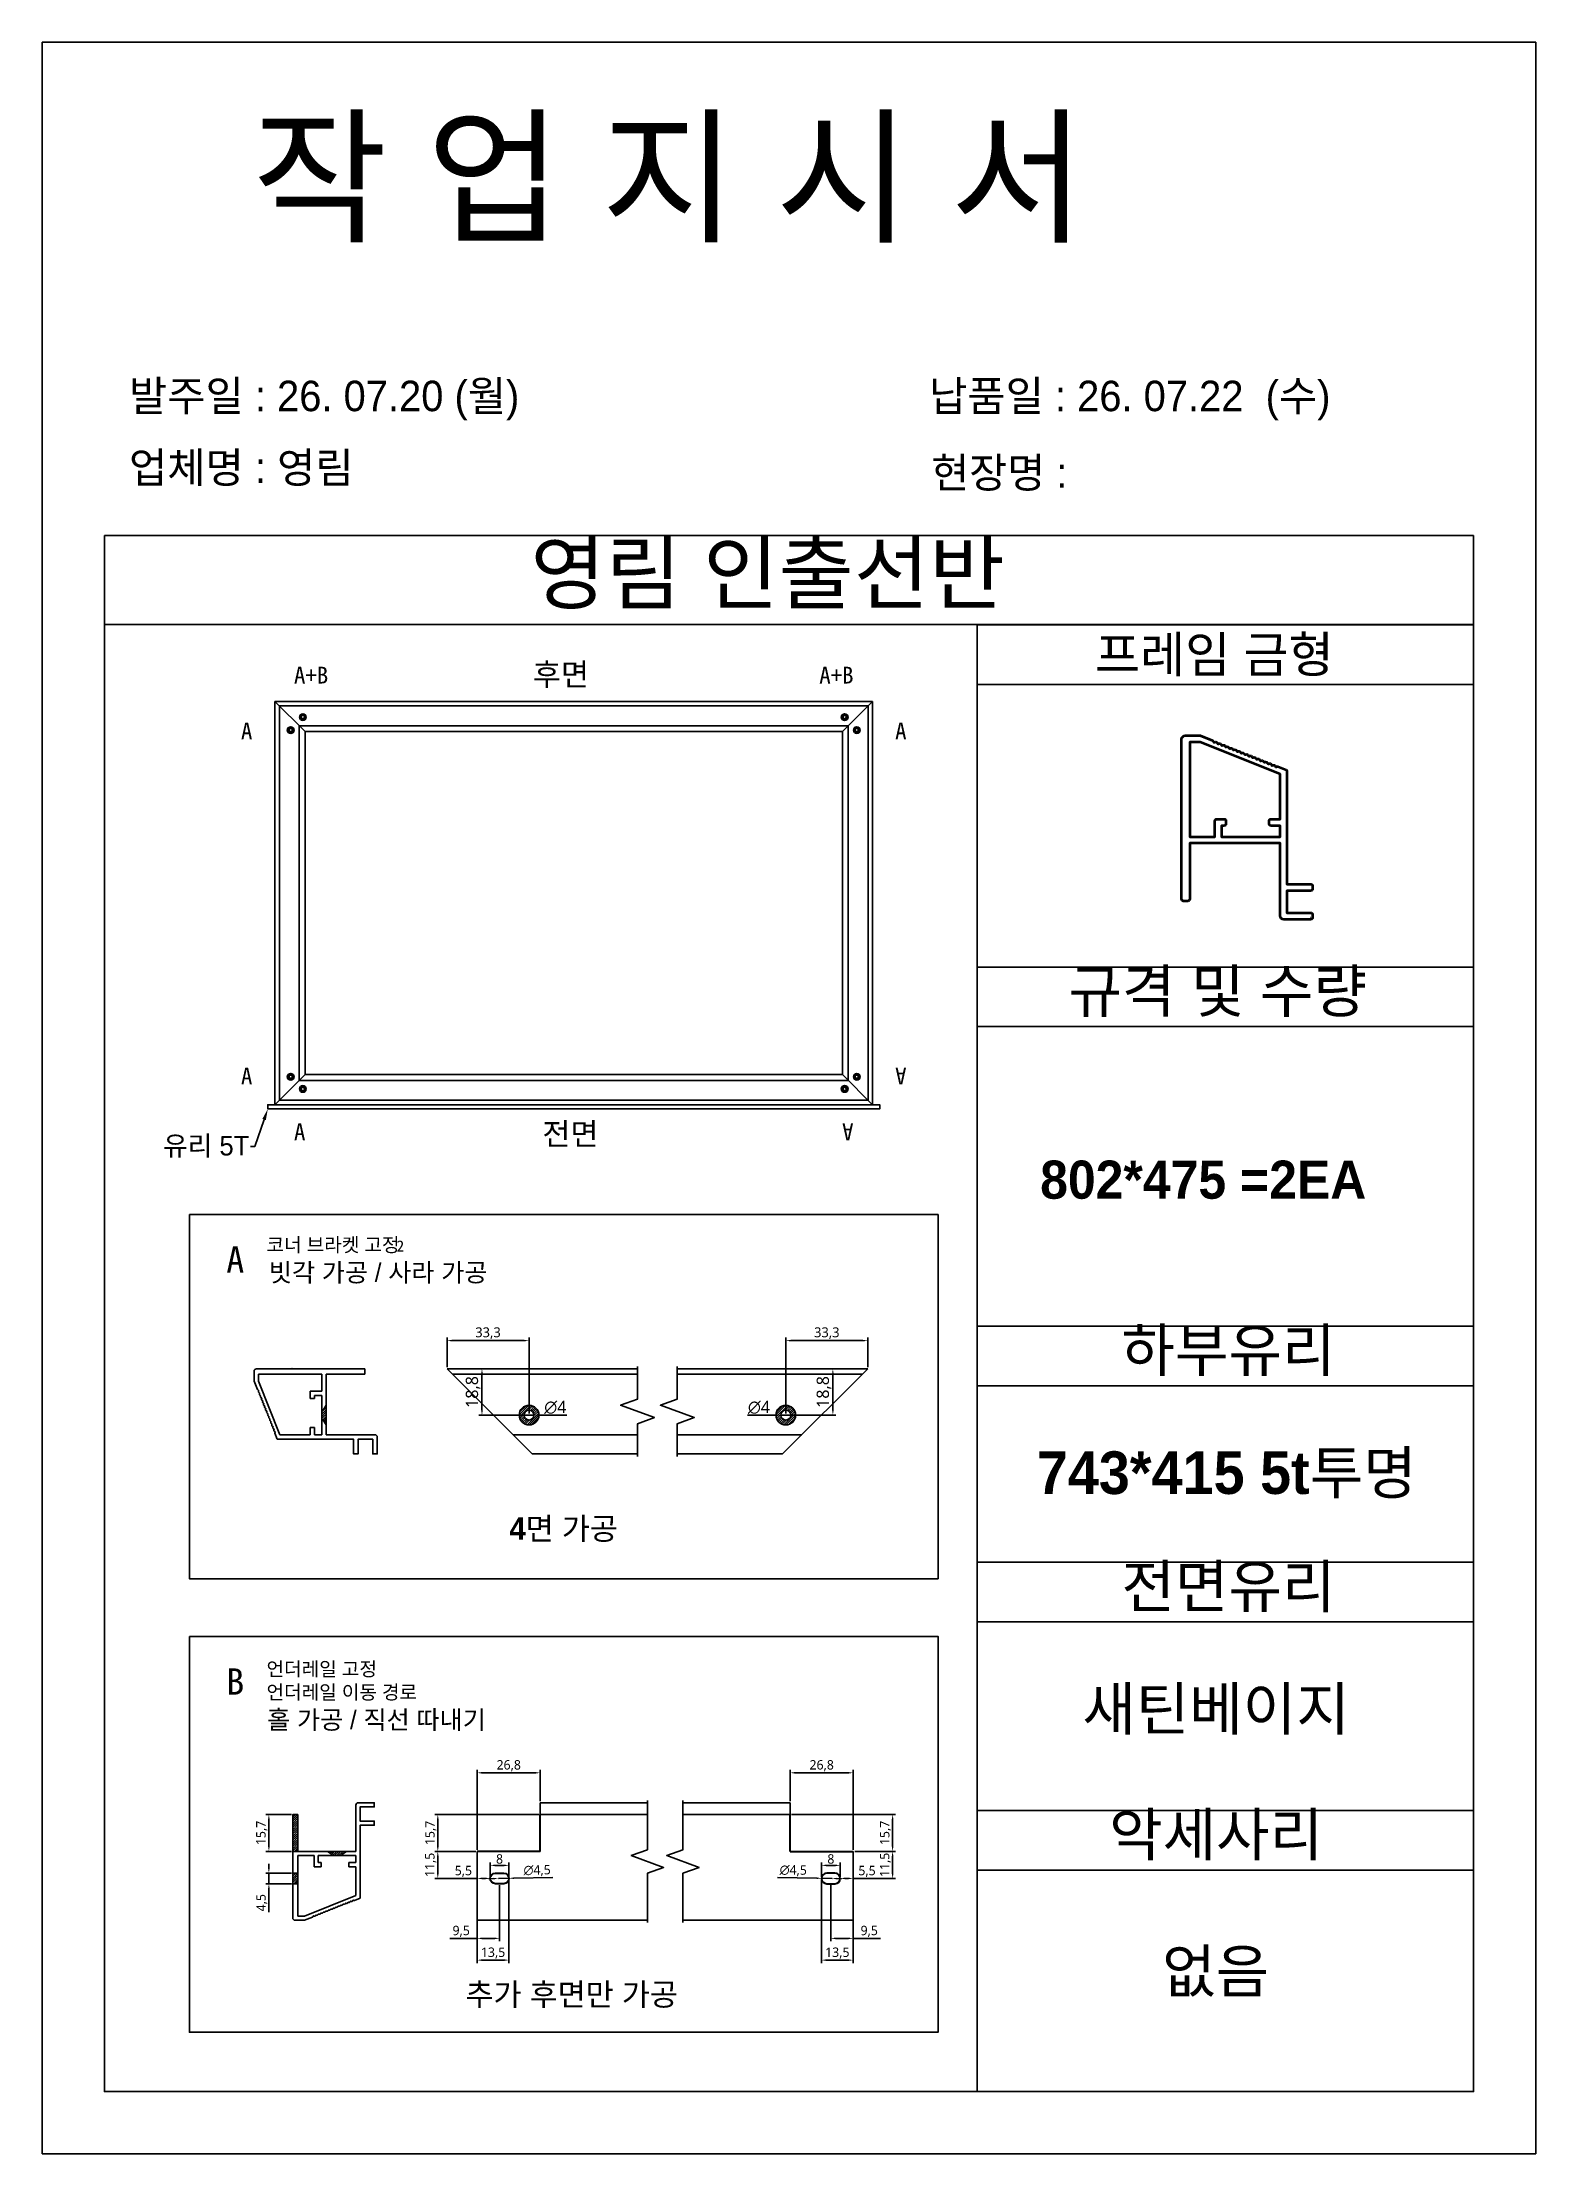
# Model space of a CAD drawing. Header units: millimetres. Extents: x -44117 to 256353, y -2095463 to 65325.
# Drawn here: x 94898 to 97568, y -1037350 to -1033573 of the extents above; entities that cross this region are included whole.
import ezdxf
from ezdxf import colors
from ezdxf.entities.mleader import LeaderData, LeaderLine
from ezdxf.math import Vec2, Vec3

# ---------------------------------------------------------------- set-up
doc = ezdxf.new("R2010")
doc.units = ezdxf.units.MM
doc.header["$LTSCALE"] = 10
for name, color, linetype in [('.', 8, 'Continuous'), ('02 Glass', 4, 'Continuous'), ('02 Profile', 3, 'Continuous'), ('A', 1, 'Continuous'), ('DEFAULT', 7, 'Continuous')]:
    doc.layers.add(name, color=color, linetype=linetype)
doc.layers.add('1', color=2, linetype='Continuous', lineweight=40)
doc.layers.add('D', color=4, linetype='Continuous', lineweight=5)
doc.styles.add('맑은고딕', font='malgun.ttf')
doc.dimstyles.get("Standard").update_dxf_attribs({"dimtxt": 0.18, "dimasz": 0.18, "dimexe": 0.18, "dimexo": 0.0625, "dimgap": 0.09, "dimtad": 0, "dimtih": 1, "dimtoh": 1, "dimdec": 4, "dimzin": 0, "dimdsep": 46, "dimtxsty": 'Standard', "dimcen": 0.09, "dimadec": 0, "dimazin": 0, "dimtfac": 1, "dimtdec": 4, "dimtofl": 0, "dimtmove": 0, "dimatfit": 3, "dimfxl": 0, "dimtolj": 1, "dimtzin": 0, "dimarcsym": 0})
doc.dimstyles.new('장바 dim', dxfattribs={"dimtxt": 4, "dimasz": 2, "dimexe": 1.25, "dimexo": 0.625, "dimtad": 1, "dimtxsty": '맑은고딕', "dimcen": 2.5, "dimclre": 256, "dimadec": 0, "dimazin": 0, "dimtfac": 1, "dimtmove": 0, "dimatfit": 3, "dimldrblk": 'ARCHTICK', "dimfxl": 0, "dimarcsym": 0})
pattern_1 = [(45, (80924.0415, -1032118.45195), (-0.67351921, 0.67351921), [])]
pattern_2 = [(45, (80945.7915, -1032095.20195), (-0.67351921, 0.67351921), [])]
pattern_3 = [(45, (81142.1865, -1031168.1736), (-0.67351921, 0.67351921), [])]
pattern_4 = [(45, (81163.9365, -1031144.9236), (-0.67351921, 0.67351921), [])]
pattern_5 = [(45, (64269.5886, -1037410.7165), (-0.67351921, 0.67351921), [])]
pattern_6 = [(45, (64291.3386, -1037388.9665), (-0.67351921, 0.67351921), [])]
pattern_7 = [(225, (110772.7007, -1038108.2449), (0.67351921, -0.67351921), [])]
pattern_8 = [(225, (110750.9507, -1038129.9949), (0.67351921, -0.67351921), [])]

msp = doc.modelspace()

# ---------------------------------------------------------------- texts
for s, width, gutter_width, heights, insert, char_height, attachment_point in [('{\\fGulim|b0|i0|c129|p50;작 업 지 시 서}', 4553.9528048, 17.21164, [-214.58863], (95273.45603, -1033717.65217), 192.7704086, 1), ('\\pt11;{\\fGulim|b0|i0|c129|p50;발주일 : 26. 07.20 (월)}', 5257.1634623, 19.86943, [54.84616], (95053.15837, -1034178.34183), 54.5217024, 1), ('{\\fGulim|b0|i0|c129|p50;납품일 : 26. 07.22  (수)}', 5257.1634623, 19.86943, [55.77782], (96483.72198, -1034178.34183), 54.5217024, 1), ('{\\fGulim|b0|i0|c129|p50;업체명 : 영림}', 5257.1634623, 19.86943, [57.40323], (95053.15837, -1034306.54918), 54.5217024, 1), ('{\\fGulim|b0|i0|c129|p50;현장명 :  }', 5221.1406308, 19.73328, [60.42093], (96487.52603, -1034315.69271), 54.1481119, 1), ('{\\fGulim|b0|i0|c129|p50;영림 인출선반}', 2538.6306726, 9.59474, [-119.91001], (95770.84086, -1034468.09123), 107.4611207, 1), ('{\\f굴림|b1|i0|c129|p50;프레임 금형}', 19448.9777018, 250.13109, [-71.72126], (96780.26836, -1034635.71209), 64.3194219, 1), ('{\\f굴림|b1|i0|c129|p50;후면}', 12072.7918459, 155.2668, [-44.36194], (95775.32011, -1034683.65249), 39.9257485, 1), ('A+B', 46.0503167, 116.00573, [-30], (95348.14144, -1034689.936, -0.0857), 30, 1), ('A+B', 46.0503167, 116.00573, [-30], (96348.60077, -1034689.936, -0.0857), 30, 3), ('A', 46.0503167, 116.00573, [-30], (95253.33921, -1034789.68159, -0.0857), 30, 1), ('A', 46.0503167, 116.00573, [-30], (96443.40301, -1034789.68159, -0.0857), 30, 3), ('{\\f굴림|b1|i0|c129|p50;규격 및 수량}', 23047.5408631, 296.4118, [-85.19319], (96732.90936, -1035231.92571), 76.220176, 1), ('A', 46.0503167, 116.00573, [-30], (95253.33921, -1035437.01526, -0.0857), 30, 7), ('A', 46.0503167, 116.00573, [-30], (95348.14144, -1035536.76086, -0.0857), 30, 7), ('{\\f굴림|b1|i0|c129|p50;전면}', 12072.7918459, 155.2668, [-43.09446], (95792.25805, -1035505.51093), 39.9257485, 1), ('{\\f굴림|b1|i0|c129|p50;802*475 =2EA}', 20631.3561005, 265.33752, [-70.30542], (96682.31819, -1035573.25171), 68.2296477, 1), ('A', 418.1419429, 235.42037, [-47.08407], (95259.17264, -1035726.70133, -0.05713), 47.08407, 3), ('{\\fGulim|b0|i0|c129|p50;코너 브라켓 고정}', 1099.0259432, 82.47129, [145.17296], (95299.06357, -1035711.45348, 0.07422), 25, 1), ('{\\fGulim|b0|i0|c129|p50;빗각 가공 / 사라 가공}', 1099.0259432, 82.47129, [145.17296], (95303.07203, -1035756.78053, 0.07422), 32.9885174, 1), ('{\\f굴림|b1|i0|c129|p50;하부유리}', 23047.5408631, 296.4118, [-84.68908], (96827.73624, -1035874.16229), 76.220176, 1), ('{\\f굴림|b1|i0|c129|p50;743*415 5t투명}', 23047.5408631, 296.4118, [-84.89073], (96676.3365, -1036093.31512), 76.220176, 1), ('{\\f굴림|b1|i0|c129|p50;4면 가공}', 12072.7918459, 155.2668, [-44.46757], (95733.38651, -1036211.5087), 39.9257485, 1), ('{\\f굴림|b1|i0|c129|p50;전면유리}', 23047.5408631, 296.4118, [-84.68908], (96827.73624, -1036296.57293), 76.220176, 1), ('B', 418.1419429, 235.42037, [-47.08407], (95259.17264, -1036481.38482, -0.05713), 47.08407, 3), ('{\\fGulim|b0|i0|c129|p50;언더레일 고정\\P언더레일 이동 경로}', 1099.0259432, 82.47129, [145.17296], (95299.08998, -1036470.03195, 0.07422), 25, 1), ('{\\f굴림|b1|i0|c129|p50;새틴베이지}', 23047.5408631, 296.4118, [-84.7899], (96757.69366, -1036515.72576), 76.220176, 1), ('{\\fGulim|b0|i0|c129|p50;홀 가공 / 직선 따내기 }', 1099.0259432, 82.47129, [145.17296], (95300.14594, -1036556.89846, 0.07422), 32.9885174, 1), ('{\\f굴림|b1|i0|c129|p50;악세사리}', 23047.5408631, 296.4118, [-84.68908], (96805.64588, -1036740.53513), 76.220176, 1), ('{\\f굴림|b1|i0|c129|p50;없음}', 23047.5408631, 296.4118, [-83.07596], (96900.47276, -1036985.01104), 76.220176, 1), ('{\\f굴림|b1|i0|c129|p50;추가 후면만 가공}', 12072.7918459, 155.2668, [-44.46757], (95654.81362, -1037044.68885), 39.9257485, 1)]:
    msp.add_mtext_dynamic_manual_height_columns(s, width=width, gutter_width=gutter_width, heights=heights, dxfattribs=dict(insert=insert, char_height=char_height, attachment_point=attachment_point))
at = {"char_height": 30, "attachment_point": 1, "rotation": 180}
for insert in [(96443.40301, -1035437.01526, -0.0857), (96348.60077, -1035536.76086, -0.0857)]:
    msp.add_mtext_dynamic_manual_height_columns('A', width=46.0503167, gutter_width=116.00573, heights=[-30], dxfattribs=dict(at, insert=insert))
at = {"layer": 'DEFAULT', "insert": (95538.41207, -1035725.99176), "char_height": 20, "width": 178.7366603, "attachment_point": 5}
msp.add_mtext('2', dxfattribs=at)

# ---------------------------------------------------------------- blocks, each defined once
blk = doc.blocks.new('*D7923')
at = {"layer": 'D', "color": 0, "lineweight": -2}
for p, q in [((97168.4, -1035141.5), (97168.3, -1035141.3)), ((97168.5, -1035141.5), (97168.4, -1035141.5))]:
    blk.add_line(p, q, dxfattribs=at)
at = {"layer": 'D', "color": 0, "insert": (97169.2, -1035141.5), "char_height": 0.18, "attachment_point": 5, "bg_fill": 3, "box_fill_scale": 1.1, "bg_fill_color": 257, "bg_fill_transparency": 0}
blk.add_mtext('\\A1;R3.2877', dxfattribs=at)
at = {"layer": 'D', "color": 0, "lineweight": -2}
for p, q in [((97166, -1035138.6), (97166.2, -1035138.6)), ((97166.1, -1035138.7), (97166.1, -1035138.5))]:
    blk.add_line(p, q, dxfattribs=at)
at = {"layer": 'D', "color": 0}
blk.add_solid([(97168.3, -1035141.3), (97168.2, -1035141.3), (97168.1, -1035141.2)], dxfattribs=at)
at = {"layer": 'Defpoints', "color": 0}
for p in [(97166.1, -1035138.6), (97168.1, -1035141.2)]:
    blk.add_point(p, dxfattribs=at)
blk = doc.blocks.new('*D6876')
at = {"color": 0, "lineweight": -2, "transparency": 16777216}
for p, q in [((6389.14, -1856.27), (6387.14, -1856.27)), ((6391.14, -1856.27), (6395.14, -1856.27)), ((6408.51, -1856.27), (6397.14, -1856.27))]:
    blk.add_line(p, q, dxfattribs=at)
at = {"color": 0, "transparency": 16777216}
for points in [[(6389.14, -1855.93), (6389.14, -1856.6), (6391.14, -1856.27)], [(6397.14, -1855.93), (6397.14, -1856.6), (6395.14, -1856.27)]]:
    blk.add_solid(points, dxfattribs=at)
at = {"layer": 'Defpoints', "color": 0, "transparency": 16777216}
for p in [(6391.14, -1856.27), (6395.14, -1856.27)]:
    blk.add_point(p, dxfattribs=at)
at = {"color": 0, "transparency": 16777216, "insert": (6403.82, -1853.14), "char_height": 5, "attachment_point": 5, "style": '맑은고딕'}
blk.add_mtext('∅4', dxfattribs=at)
blk = doc.blocks.new('_ArchTick')
at = {"color": 0, "linetype": 'ByBlock', "const_width": 0.15}
blk.add_lwpolyline([(-0.5, -0.5), (0.5, 0.5)], dxfattribs=at)
blk = doc.blocks.new('*D6890')
at = {"lineweight": -2, "transparency": 16777216}
for p, q in [((6359.84, -1836.84), (6359.84, -1824.76)), ((6393.14, -1855.64), (6393.14, -1824.76))]:
    blk.add_line(p, q, dxfattribs=at)
at = {"color": 0, "lineweight": -2, "transparency": 16777216}
blk.add_line((6361.84, -1826.01), (6391.14, -1826.01), dxfattribs=at)
at = {"color": 0, "transparency": 16777216}
for points in [[(6361.84, -1825.68), (6361.84, -1826.35), (6359.84, -1826.01)], [(6391.14, -1825.68), (6391.14, -1826.35), (6393.14, -1826.01)]]:
    blk.add_solid(points, dxfattribs=at)
at = {"layer": 'Defpoints', "color": 0, "transparency": 16777216}
for p in [(6393.14, -1826.01), (6359.84, -1837.47), (6393.14, -1856.27)]:
    blk.add_point(p, dxfattribs=at)
at = {"color": 0, "transparency": 16777216, "insert": (6376.49, -1822.99), "char_height": 4, "attachment_point": 5, "style": '맑은고딕'}
blk.add_mtext('33,3', dxfattribs=at)
blk = doc.blocks.new('*D6875')
at = {"lineweight": -2, "transparency": 16777216}
for p, q in [((6380.09, -1837.47), (6372.78, -1837.47)), ((6392.51, -1856.27), (6372.78, -1856.27))]:
    blk.add_line(p, q, dxfattribs=at)
at = {"color": 0, "lineweight": -2, "transparency": 16777216}
blk.add_line((6374.03, -1854.27), (6374.03, -1839.47), dxfattribs=at)
at = {"color": 0, "transparency": 16777216}
for points in [[(6373.69, -1839.47), (6374.36, -1839.47), (6374.03, -1837.47)], [(6373.69, -1854.27), (6374.36, -1854.27), (6374.03, -1856.27)]]:
    blk.add_solid(points, dxfattribs=at)
at = {"layer": 'Defpoints', "color": 0, "transparency": 16777216}
for p in [(6374.03, -1837.47), (6380.72, -1837.47), (6393.14, -1856.27)]:
    blk.add_point(p, dxfattribs=at)
at = {"color": 0, "transparency": 16777216, "insert": (6370.39, -1846.87), "char_height": 5, "attachment_point": 5, "rotation": 90, "style": '맑은고딕'}
blk.add_mtext('18,8', dxfattribs=at)
blk = doc.blocks.new('*D6877')
at = {"color": 0, "lineweight": -2, "transparency": 16777216}
for p, q in [((6481.82, -1856.27), (6493.42, -1856.27)), ((6499.42, -1856.27), (6495.42, -1856.27)), ((6501.42, -1856.27), (6503.42, -1856.27))]:
    blk.add_line(p, q, dxfattribs=at)
at = {"color": 0, "transparency": 16777216}
for points in [[(6493.42, -1855.93), (6493.42, -1856.6), (6495.42, -1856.27)], [(6501.42, -1855.93), (6501.42, -1856.6), (6499.42, -1856.27)]]:
    blk.add_solid(points, dxfattribs=at)
at = {"layer": 'Defpoints', "color": 0, "transparency": 16777216}
for p in [(6495.42, -1856.27), (6499.42, -1856.27)]:
    blk.add_point(p, dxfattribs=at)
at = {"color": 0, "transparency": 16777216, "insert": (6486.51, -1853.14), "char_height": 5, "attachment_point": 5, "style": '맑은고딕'}
blk.add_mtext('∅4', dxfattribs=at)
blk = doc.blocks.new('*D6889')
at = {"lineweight": -2, "transparency": 16777216}
for p, q in [((6497.42, -1855.64), (6497.42, -1824.76)), ((6530.72, -1836.84), (6530.72, -1824.76))]:
    blk.add_line(p, q, dxfattribs=at)
at = {"color": 0, "lineweight": -2, "transparency": 16777216}
blk.add_line((6528.72, -1826.01), (6499.42, -1826.01), dxfattribs=at)
at = {"color": 0, "transparency": 16777216}
for points in [[(6499.42, -1825.68), (6499.42, -1826.35), (6497.42, -1826.01)], [(6528.72, -1825.68), (6528.72, -1826.35), (6530.72, -1826.01)]]:
    blk.add_solid(points, dxfattribs=at)
at = {"layer": 'Defpoints', "color": 0, "transparency": 16777216}
for p in [(6497.42, -1826.01), (6530.72, -1837.47), (6497.42, -1856.27)]:
    blk.add_point(p, dxfattribs=at)
at = {"color": 0, "transparency": 16777216, "insert": (6514.07, -1822.99), "char_height": 4, "attachment_point": 5, "style": '맑은고딕'}
blk.add_mtext('33,3', dxfattribs=at)
blk = doc.blocks.new('*D6878')
at = {"lineweight": -2, "transparency": 16777216}
for p, q in [((6510.46, -1837.47), (6517.78, -1837.47)), ((6498.04, -1856.27), (6517.78, -1856.27))]:
    blk.add_line(p, q, dxfattribs=at)
at = {"color": 0, "lineweight": -2, "transparency": 16777216}
blk.add_line((6516.53, -1854.27), (6516.53, -1839.47), dxfattribs=at)
at = {"color": 0, "transparency": 16777216}
for points in [[(6516.2, -1839.47), (6516.86, -1839.47), (6516.53, -1837.47)], [(6516.2, -1854.27), (6516.86, -1854.27), (6516.53, -1856.27)]]:
    blk.add_solid(points, dxfattribs=at)
at = {"layer": 'Defpoints', "color": 0, "transparency": 16777216}
for p in [(6509.84, -1837.47), (6516.53, -1837.47), (6497.42, -1856.27)]:
    blk.add_point(p, dxfattribs=at)
at = {"color": 0, "transparency": 16777216, "insert": (6512.89, -1846.87), "char_height": 5, "attachment_point": 5, "rotation": 90, "style": '맑은고딕'}
blk.add_mtext('18,8', dxfattribs=at)
blk = doc.blocks.new('*D6881')
at = {"color": 0, "lineweight": -2, "transparency": 16777216}
for p, q in [((6358.17, -2220.86), (6348.42, -2220.86)), ((6361.67, -2220.86), (6360.17, -2220.86))]:
    blk.add_line(p, q, dxfattribs=at)
at = {"lineweight": -2, "transparency": 16777216}
for p, q in [((6358.17, -2220.23), (6358.17, -2219.61)), ((6363.67, -2220.23), (6363.67, -2219.61))]:
    blk.add_line(p, q, dxfattribs=at)
at = {"color": 0, "transparency": 16777216}
for points in [[(6360.17, -2220.53), (6360.17, -2221.19), (6358.17, -2220.86)], [(6361.67, -2220.53), (6361.67, -2221.19), (6363.67, -2220.86)]]:
    blk.add_solid(points, dxfattribs=at)
at = {"layer": 'Defpoints', "color": 0, "transparency": 16777216}
for p in [(6358.17, -2220.86), (6358.17, -2220.86), (6363.67, -2220.86)]:
    blk.add_point(p, dxfattribs=at)
at = {"color": 0, "transparency": 16777216, "insert": (6352.29, -2217.87), "char_height": 4, "attachment_point": 5, "style": '맑은고딕'}
blk.add_mtext('5,5', dxfattribs=at)
blk = doc.blocks.new('*D6880')
at = {"lineweight": -2, "transparency": 16777216}
for p, q in [((6357.55, -2209.36), (6340.16, -2209.36)), ((6357.55, -2220.86), (6340.16, -2220.86))]:
    blk.add_line(p, q, dxfattribs=at)
at = {"color": 0, "lineweight": -2, "transparency": 16777216}
blk.add_line((6341.41, -2211.36), (6341.41, -2218.86), dxfattribs=at)
at = {"color": 0, "transparency": 16777216}
for points in [[(6341.08, -2211.36), (6341.75, -2211.36), (6341.41, -2209.36)], [(6341.08, -2218.86), (6341.75, -2218.86), (6341.41, -2220.86)]]:
    blk.add_solid(points, dxfattribs=at)
at = {"layer": 'Defpoints', "color": 0, "transparency": 16777216}
for p in [(6358.17, -2209.36), (6341.41, -2220.86), (6358.17, -2220.86)]:
    blk.add_point(p, dxfattribs=at)
at = {"color": 0, "transparency": 16777216, "insert": (6338.37, -2215.11), "char_height": 4, "attachment_point": 5, "rotation": 90, "style": '맑은고딕'}
blk.add_mtext('11,5', dxfattribs=at)
blk = doc.blocks.new('*D6891')
at = {"lineweight": -2, "transparency": 16777216}
for p, q in [((6358.17, -2221.48), (6358.17, -2256.86)), ((6371.67, -2221.48), (6371.67, -2256.86))]:
    blk.add_line(p, q, dxfattribs=at)
at = {"color": 0, "lineweight": -2, "transparency": 16777216}
blk.add_line((6369.67, -2255.61), (6360.17, -2255.61), dxfattribs=at)
at = {"color": 0, "transparency": 16777216}
for points in [[(6360.17, -2255.28), (6360.17, -2255.95), (6358.17, -2255.61)], [(6369.67, -2255.28), (6369.67, -2255.95), (6371.67, -2255.61)]]:
    blk.add_solid(points, dxfattribs=at)
at = {"layer": 'Defpoints', "color": 0, "transparency": 16777216}
for p in [(6358.17, -2220.86), (6371.67, -2220.86), (6358.17, -2255.61)]:
    blk.add_point(p, dxfattribs=at)
at = {"color": 0, "transparency": 16777216, "insert": (6364.92, -2252.61), "char_height": 4, "attachment_point": 5, "style": '맑은고딕'}
blk.add_mtext('13,5', dxfattribs=at)
blk = doc.blocks.new('*D6892')
at = {"lineweight": -2, "transparency": 16777216}
for p, q in [((6358.17, -2223.79), (6358.17, -2247.6)), ((6367.67, -2223.73), (6367.67, -2247.6))]:
    blk.add_line(p, q, dxfattribs=at)
at = {"color": 0, "lineweight": -2, "transparency": 16777216}
for p, q in [((6358.17, -2246.35), (6346.54, -2246.35)), ((6365.67, -2246.35), (6360.17, -2246.35))]:
    blk.add_line(p, q, dxfattribs=at)
at = {"color": 0, "transparency": 16777216}
for points in [[(6360.17, -2246.02), (6360.17, -2246.69), (6358.17, -2246.35)], [(6365.67, -2246.02), (6365.67, -2246.69), (6367.67, -2246.35)]]:
    blk.add_solid(points, dxfattribs=at)
at = {"layer": 'Defpoints', "color": 0, "transparency": 16777216}
for p in [(6358.17, -2223.17), (6367.67, -2223.11), (6358.17, -2246.35)]:
    blk.add_point(p, dxfattribs=at)
at = {"color": 0, "transparency": 16777216, "insert": (6351.36, -2243.35), "char_height": 4, "attachment_point": 5, "style": '맑은고딕'}
blk.add_mtext('9,5', dxfattribs=at)
blk = doc.blocks.new('*D6897')
at = {"color": 0, "lineweight": -2, "transparency": 16777216}
for p, q in [((6365.17, -2220.94), (6363.17, -2220.98)), ((6367.17, -2220.9), (6371.67, -2220.82)), ((6390.33, -2220.45), (6373.67, -2220.78))]:
    blk.add_line(p, q, dxfattribs=at)
at = {"color": 0, "transparency": 16777216}
for points in [[(6365.17, -2220.61), (6365.18, -2221.28), (6367.17, -2220.9)], [(6373.66, -2220.44), (6373.68, -2221.11), (6371.67, -2220.82)]]:
    blk.add_solid(points, dxfattribs=at)
at = {"layer": 'Defpoints', "color": 0, "transparency": 16777216}
for p in [(6367.17, -2220.9), (6371.67, -2220.82)]:
    blk.add_point(p, dxfattribs=at)
at = {"color": 0, "transparency": 16777216, "insert": (6383.65, -2217.58), "char_height": 4, "attachment_point": 5, "rotation": 1.11358, "style": '맑은고딕'}
blk.add_mtext('∅4,5', dxfattribs=at)
blk = doc.blocks.new('*D6882')
at = {"lineweight": -2, "transparency": 16777216}
for p, q in [((6358.17, -2208.73), (6358.17, -2174.7)), ((6384.97, -2188.03), (6384.97, -2174.7))]:
    blk.add_line(p, q, dxfattribs=at)
at = {"color": 0, "lineweight": -2, "transparency": 16777216}
blk.add_line((6360.17, -2175.95), (6382.97, -2175.95), dxfattribs=at)
at = {"color": 0, "transparency": 16777216}
for points in [[(6360.17, -2175.61), (6360.17, -2176.28), (6358.17, -2175.95)], [(6382.97, -2175.61), (6382.97, -2176.28), (6384.97, -2175.95)]]:
    blk.add_solid(points, dxfattribs=at)
at = {"layer": 'Defpoints', "color": 0, "transparency": 16777216}
for p in [(6384.97, -2175.95), (6384.97, -2188.66), (6358.17, -2209.36)]:
    blk.add_point(p, dxfattribs=at)
at = {"color": 0, "transparency": 16777216, "insert": (6371.57, -2172.92), "char_height": 4, "attachment_point": 5, "style": '맑은고딕'}
blk.add_mtext('26,8', dxfattribs=at)
blk = doc.blocks.new('*D6879')
at = {"lineweight": -2, "transparency": 16777216}
for p, q in [((6363.67, -2220.23), (6363.67, -2214.06)), ((6371.67, -2220.23), (6371.67, -2214.06))]:
    blk.add_line(p, q, dxfattribs=at)
at = {"color": 0, "lineweight": -2, "transparency": 16777216}
blk.add_line((6365.67, -2215.31), (6369.67, -2215.31), dxfattribs=at)
at = {"color": 0, "transparency": 16777216}
for points in [[(6365.67, -2214.98), (6365.67, -2215.65), (6363.67, -2215.31)], [(6369.67, -2214.98), (6369.67, -2215.65), (6371.67, -2215.31)]]:
    blk.add_solid(points, dxfattribs=at)
at = {"layer": 'Defpoints', "color": 0, "transparency": 16777216}
for p in [(6371.67, -2215.31), (6363.67, -2220.86), (6371.67, -2220.86)]:
    blk.add_point(p, dxfattribs=at)
at = {"color": 0, "transparency": 16777216, "insert": (6367.67, -2212.62), "char_height": 4, "attachment_point": 5, "style": '맑은고딕'}
blk.add_mtext('8', dxfattribs=at)
blk = doc.blocks.new('*D6893')
at = {"lineweight": -2, "transparency": 16777216}
for p, q in [((6384.35, -2193.66), (6340.16, -2193.66)), ((6357.55, -2209.36), (6340.16, -2209.36))]:
    blk.add_line(p, q, dxfattribs=at)
at = {"color": 0, "lineweight": -2, "transparency": 16777216}
blk.add_line((6341.41, -2195.66), (6341.41, -2207.36), dxfattribs=at)
at = {"color": 0, "transparency": 16777216}
for points in [[(6341.08, -2195.66), (6341.75, -2195.66), (6341.41, -2193.66)], [(6341.08, -2207.36), (6341.75, -2207.36), (6341.41, -2209.36)]]:
    blk.add_solid(points, dxfattribs=at)
at = {"layer": 'Defpoints', "color": 0, "transparency": 16777216}
for p in [(6384.97, -2193.66), (6341.41, -2209.36), (6358.17, -2209.36)]:
    blk.add_point(p, dxfattribs=at)
at = {"color": 0, "transparency": 16777216, "insert": (6338.41, -2201.51), "char_height": 4, "attachment_point": 5, "rotation": 90, "style": '맑은고딕'}
blk.add_mtext('15,7', dxfattribs=at)
blk = doc.blocks.new('*D6888')
at = {"color": 0, "lineweight": -2, "transparency": 16777216}
for p, q in [((6269.59, -2216.61), (6269.59, -2214.61)), ((6269.59, -2218.61), (6269.59, -2223.11)), ((6269.59, -2225.11), (6269.59, -2235.27))]:
    blk.add_line(p, q, dxfattribs=at)
at = {"lineweight": -2, "transparency": 16777216}
for p, q in [((6279.15, -2218.61), (6268.34, -2218.61)), ((6279.15, -2223.11), (6268.34, -2223.11))]:
    blk.add_line(p, q, dxfattribs=at)
at = {"color": 0, "transparency": 16777216}
for points in [[(6269.26, -2216.61), (6269.93, -2216.61), (6269.59, -2218.61)], [(6269.26, -2225.11), (6269.93, -2225.11), (6269.59, -2223.11)]]:
    blk.add_solid(points, dxfattribs=at)
at = {"layer": 'Defpoints', "color": 0, "transparency": 16777216}
for p in [(6269.59, -2223.11), (6279.77, -2218.61), (6279.77, -2223.11)]:
    blk.add_point(p, dxfattribs=at)
at = {"color": 0, "transparency": 16777216, "insert": (6266.6, -2231.19), "char_height": 4, "attachment_point": 5, "rotation": 90, "style": '맑은고딕'}
blk.add_mtext('4,5', dxfattribs=at)
blk = doc.blocks.new('*D6887')
at = {"lineweight": -2, "transparency": 16777216}
for p, q in [((6279.15, -2193.66), (6268.34, -2193.66)), ((6279.15, -2209.36), (6268.34, -2209.36))]:
    blk.add_line(p, q, dxfattribs=at)
at = {"color": 0, "lineweight": -2, "transparency": 16777216}
blk.add_line((6269.59, -2195.66), (6269.59, -2207.36), dxfattribs=at)
at = {"color": 0, "transparency": 16777216}
for points in [[(6269.26, -2195.66), (6269.93, -2195.66), (6269.59, -2193.66)], [(6269.26, -2207.36), (6269.93, -2207.36), (6269.59, -2209.36)]]:
    blk.add_solid(points, dxfattribs=at)
at = {"layer": 'Defpoints', "color": 0, "transparency": 16777216}
for p in [(6279.77, -2193.66), (6269.59, -2209.36), (6279.77, -2209.36)]:
    blk.add_point(p, dxfattribs=at)
at = {"color": 0, "transparency": 16777216, "insert": (6266.55, -2201.51), "char_height": 4, "attachment_point": 5, "rotation": 90, "style": '맑은고딕'}
blk.add_mtext('15,7', dxfattribs=at)
blk = doc.blocks.new('*D6884')
at = {"lineweight": -2, "transparency": 16777216}
for p, q in [((6512.52, -2220.23), (6512.52, -2219.61)), ((6518.02, -2220.23), (6518.02, -2219.61))]:
    blk.add_line(p, q, dxfattribs=at)
at = {"color": 0, "lineweight": -2, "transparency": 16777216}
for p, q in [((6514.52, -2220.86), (6516.02, -2220.86)), ((6518.02, -2220.86), (6527.77, -2220.86))]:
    blk.add_line(p, q, dxfattribs=at)
at = {"color": 0, "transparency": 16777216}
for points in [[(6514.52, -2220.53), (6514.52, -2221.19), (6512.52, -2220.86)], [(6516.02, -2220.53), (6516.02, -2221.19), (6518.02, -2220.86)]]:
    blk.add_solid(points, dxfattribs=at)
at = {"layer": 'Defpoints', "color": 0, "transparency": 16777216}
for p in [(6512.52, -2220.86), (6518.02, -2220.86), (6518.02, -2220.86)]:
    blk.add_point(p, dxfattribs=at)
at = {"color": 0, "transparency": 16777216, "insert": (6523.9, -2217.87), "char_height": 4, "attachment_point": 5, "style": '맑은고딕'}
blk.add_mtext('5,5', dxfattribs=at)
blk = doc.blocks.new('*D6883')
at = {"lineweight": -2, "transparency": 16777216}
for p, q in [((6518.64, -2209.36), (6536.03, -2209.36)), ((6518.64, -2220.86), (6536.03, -2220.86))]:
    blk.add_line(p, q, dxfattribs=at)
at = {"color": 0, "lineweight": -2, "transparency": 16777216}
blk.add_line((6534.78, -2211.36), (6534.78, -2218.86), dxfattribs=at)
at = {"color": 0, "transparency": 16777216}
for points in [[(6534.44, -2211.36), (6535.11, -2211.36), (6534.78, -2209.36)], [(6534.44, -2218.86), (6535.11, -2218.86), (6534.78, -2220.86)]]:
    blk.add_solid(points, dxfattribs=at)
at = {"layer": 'Defpoints', "color": 0, "transparency": 16777216}
for p in [(6518.02, -2209.36), (6518.02, -2220.86), (6534.78, -2220.86)]:
    blk.add_point(p, dxfattribs=at)
at = {"color": 0, "transparency": 16777216, "insert": (6531.74, -2215.11), "char_height": 4, "attachment_point": 5, "rotation": 90, "style": '맑은고딕'}
blk.add_mtext('11,5', dxfattribs=at)
blk = doc.blocks.new('*D6894')
at = {"lineweight": -2, "transparency": 16777216}
for p, q in [((6504.52, -2221.48), (6504.52, -2256.86)), ((6518.02, -2221.48), (6518.02, -2256.86))]:
    blk.add_line(p, q, dxfattribs=at)
at = {"color": 0, "lineweight": -2, "transparency": 16777216}
blk.add_line((6506.52, -2255.61), (6516.02, -2255.61), dxfattribs=at)
at = {"color": 0, "transparency": 16777216}
for points in [[(6506.52, -2255.28), (6506.52, -2255.95), (6504.52, -2255.61)], [(6516.02, -2255.28), (6516.02, -2255.95), (6518.02, -2255.61)]]:
    blk.add_solid(points, dxfattribs=at)
at = {"layer": 'Defpoints', "color": 0, "transparency": 16777216}
for p in [(6504.52, -2220.86), (6518.02, -2220.86), (6518.02, -2255.61)]:
    blk.add_point(p, dxfattribs=at)
at = {"color": 0, "transparency": 16777216, "insert": (6511.27, -2252.61), "char_height": 4, "attachment_point": 5, "style": '맑은고딕'}
blk.add_mtext('13,5', dxfattribs=at)
blk = doc.blocks.new('*D6895')
at = {"lineweight": -2, "transparency": 16777216}
for p, q in [((6508.52, -2223.73), (6508.52, -2247.6)), ((6518.02, -2223.79), (6518.02, -2247.6))]:
    blk.add_line(p, q, dxfattribs=at)
at = {"color": 0, "lineweight": -2, "transparency": 16777216}
for p, q in [((6510.52, -2246.35), (6516.02, -2246.35)), ((6518.02, -2246.35), (6529.65, -2246.35))]:
    blk.add_line(p, q, dxfattribs=at)
at = {"color": 0, "transparency": 16777216}
for points in [[(6510.52, -2246.02), (6510.52, -2246.69), (6508.52, -2246.35)], [(6516.02, -2246.02), (6516.02, -2246.69), (6518.02, -2246.35)]]:
    blk.add_solid(points, dxfattribs=at)
at = {"layer": 'Defpoints', "color": 0, "transparency": 16777216}
for p in [(6508.52, -2223.11), (6518.02, -2223.17), (6518.02, -2246.35)]:
    blk.add_point(p, dxfattribs=at)
at = {"color": 0, "transparency": 16777216, "insert": (6524.83, -2243.35), "char_height": 4, "attachment_point": 5, "style": '맑은고딕'}
blk.add_mtext('9,5', dxfattribs=at)
blk = doc.blocks.new('*D6898')
at = {"color": 0, "lineweight": -2, "transparency": 16777216}
for p, q in [((6485.86, -2220.45), (6502.52, -2220.78)), ((6509.02, -2220.9), (6504.52, -2220.82)), ((6511.02, -2220.94), (6513.02, -2220.98))]:
    blk.add_line(p, q, dxfattribs=at)
at = {"color": 0, "transparency": 16777216}
for points in [[(6502.53, -2220.44), (6502.51, -2221.11), (6504.52, -2220.82)], [(6511.02, -2220.61), (6511.01, -2221.28), (6509.02, -2220.9)]]:
    blk.add_solid(points, dxfattribs=at)
at = {"layer": 'Defpoints', "color": 0, "transparency": 16777216}
for p in [(6504.52, -2220.82), (6509.02, -2220.9)]:
    blk.add_point(p, dxfattribs=at)
at = {"color": 0, "transparency": 16777216, "insert": (6492.54, -2217.58), "char_height": 4, "attachment_point": 5, "rotation": 358.88642, "style": '맑은고딕'}
blk.add_mtext('∅4,5', dxfattribs=at)
blk = doc.blocks.new('*D6886')
at = {"lineweight": -2, "transparency": 16777216}
for p, q in [((6491.22, -2188.03), (6491.22, -2174.7)), ((6518.02, -2208.73), (6518.02, -2174.7))]:
    blk.add_line(p, q, dxfattribs=at)
at = {"color": 0, "lineweight": -2, "transparency": 16777216}
blk.add_line((6516.02, -2175.95), (6493.22, -2175.95), dxfattribs=at)
at = {"color": 0, "transparency": 16777216}
for points in [[(6493.22, -2175.61), (6493.22, -2176.28), (6491.22, -2175.95)], [(6516.02, -2175.61), (6516.02, -2176.28), (6518.02, -2175.95)]]:
    blk.add_solid(points, dxfattribs=at)
at = {"layer": 'Defpoints', "color": 0, "transparency": 16777216}
for p in [(6491.22, -2175.95), (6491.22, -2188.66), (6518.02, -2209.36)]:
    blk.add_point(p, dxfattribs=at)
at = {"color": 0, "transparency": 16777216, "insert": (6504.62, -2172.92), "char_height": 4, "attachment_point": 5, "style": '맑은고딕'}
blk.add_mtext('26,8', dxfattribs=at)
blk = doc.blocks.new('*D6885')
at = {"lineweight": -2, "transparency": 16777216}
for p, q in [((6504.52, -2220.23), (6504.52, -2214.06)), ((6512.52, -2220.23), (6512.52, -2214.06))]:
    blk.add_line(p, q, dxfattribs=at)
at = {"color": 0, "lineweight": -2, "transparency": 16777216}
blk.add_line((6510.52, -2215.31), (6506.52, -2215.31), dxfattribs=at)
at = {"color": 0, "transparency": 16777216}
for points in [[(6506.52, -2214.98), (6506.52, -2215.65), (6504.52, -2215.31)], [(6510.52, -2214.98), (6510.52, -2215.65), (6512.52, -2215.31)]]:
    blk.add_solid(points, dxfattribs=at)
at = {"layer": 'Defpoints', "color": 0, "transparency": 16777216}
for p in [(6504.52, -2215.31), (6504.52, -2220.86), (6512.52, -2220.86)]:
    blk.add_point(p, dxfattribs=at)
at = {"color": 0, "transparency": 16777216, "insert": (6508.52, -2212.62), "char_height": 4, "attachment_point": 5, "style": '맑은고딕'}
blk.add_mtext('8', dxfattribs=at)
blk = doc.blocks.new('*D6896')
at = {"lineweight": -2, "transparency": 16777216}
for p, q in [((6491.84, -2193.66), (6536.03, -2193.66)), ((6518.64, -2209.36), (6536.03, -2209.36))]:
    blk.add_line(p, q, dxfattribs=at)
at = {"color": 0, "lineweight": -2, "transparency": 16777216}
blk.add_line((6534.78, -2195.66), (6534.78, -2207.36), dxfattribs=at)
at = {"color": 0, "transparency": 16777216}
for points in [[(6534.44, -2195.66), (6535.11, -2195.66), (6534.78, -2193.66)], [(6534.44, -2207.36), (6535.11, -2207.36), (6534.78, -2209.36)]]:
    blk.add_solid(points, dxfattribs=at)
at = {"layer": 'Defpoints', "color": 0, "transparency": 16777216}
for p in [(6491.22, -2193.66), (6518.02, -2209.36), (6534.78, -2209.36)]:
    blk.add_point(p, dxfattribs=at)
at = {"color": 0, "transparency": 16777216, "insert": (6531.77, -2201.51), "char_height": 4, "attachment_point": 5, "rotation": 90, "style": '맑은고딕'}
blk.add_mtext('15,7', dxfattribs=at)
blk = doc.blocks.new('가공1')
at = {"layer": '.'}
h = blk.add_hatch(dxfattribs=at)
h.set_pattern_fill('ANSI31', color=1, scale=0.2)
h.paths.add_polyline_path([(6310.799, -1852.267), (6309.499, -1854.267), (6308.999, -1854.267), (6308.999, -1858.267), (6309.499, -1858.267), (6310.799, -1860.267)])
h = blk.add_hatch()
h.set_pattern_fill('ANSI31', color=1, scale=0.2)
h.set_pattern_definition([(45, (-808.2057, -2031.82455), (-0.449012806, 0.449012806), [])])
h.paths.add_polyline_path([(6389.137, -1856.267, 1), (6397.137, -1856.267, 1)])
h.paths.add_polyline_path([(6395.137, -1856.267, -1), (6391.137, -1856.267, -1)], flags=16)
h = blk.add_hatch()
h.set_pattern_fill('ANSI31', color=1, scale=0.2)
h.set_pattern_definition([(45, (-714.6824, -2031.82455), (-0.449012806, 0.449012806), [])])
h.paths.add_polyline_path([(6501.42, -1856.267, -1), (6493.42, -1856.267, -1)])
h.paths.add_polyline_path([(6495.42, -1856.267, 1), (6499.42, -1856.267, 1)], flags=16)
for p, q in [((6281.499, -1842.467), (6282.843, -1845.841)), ((6308.999, -1839.667), (6283.299, -1839.667)), ((6283.299, -1839.667), (6283.299, -1842.467)), ((6283.299, -1842.467), (6291.982, -1864.267)), ((6308.999, -1846.517), (6308.999, -1839.667)), ((6359.837, -1837.467), (6437.197, -1837.467)), ((6362.037, -1839.667), (6437.197, -1839.667)), ((6530.72, -1837.467), (6453.361, -1837.467)), ((6528.52, -1839.667), (6453.361, -1839.667)), ((6304.199, -1846.517), (6308.999, -1846.517)), ((6304.199, -1849.517), (6304.199, -1846.517)), ((6305.999, -1849.517), (6304.199, -1849.517)), ((6304.249, -1846.517), (6304.249, -1846.517)), ((6308.999, -1848.267), (6305.999, -1848.267)), ((6305.999, -1848.267), (6305.999, -1849.517)), ((6308.999, -1864.267), (6308.999, -1848.267)), ((6308.999, -1848.267), (6308.999, -1848.267)), ((6304.199, -1864.267), (6304.199, -1861.267)), ((6304.199, -1861.267), (6305.999, -1861.267)), ((6305.999, -1861.267), (6305.999, -1864.267)), ((6310.799, -1860.267), (6310.799, -1860.267)), ((6289.942, -1863.666), (6290.899, -1866.067)), ((6321.899, -1866.067), (6290.899, -1866.067)), ((6304.199, -1864.267), (6291.982, -1864.267)), ((6305.999, -1864.267), (6308.999, -1864.267)), ((6386.637, -1864.267), (6437.197, -1864.267)), ((6503.92, -1864.267), (6453.361, -1864.267)), ((6394.437, -1872.067), (6437.197, -1872.067)), ((6496.12, -1872.067), (6453.361, -1872.067))]:
    blk.add_line(p, q)
at = {"color": 7, "linetype": 'Continuous', "lineweight": 25}
for p, q in [((6326.499, -1837.467), (6282.499, -1837.467)), ((6310.799, -1864.267), (6310.799, -1839.667)), ((6310.799, -1839.667), (6326.499, -1839.667)), ((6326.499, -1839.667), (6326.499, -1837.467)), ((6330.499, -1864.267), (6310.799, -1864.267))]:
    blk.add_line(p, q, dxfattribs=at)
at = {"color": 1}
for p, q in [((6359.837, -1837.467), (6394.437, -1872.067)), ((6496.12, -1872.067), (6530.72, -1837.467)), ((6310.799, -1852.267), (6309.499, -1854.267)), ((6308.999, -1854.267), (6309.499, -1854.267)), ((6308.999, -1858.267), (6309.499, -1858.267)), ((6310.799, -1860.267), (6309.499, -1858.267))]:
    blk.add_line(p, q, dxfattribs=at)
at = {"color": 7, "linetype": 'Continuous', "lineweight": 25}
for points in [[(6281.499, -1838.467), (6281.499, -1842.467)], [(6290.899, -1866.067), (6321.899, -1866.067), (6321.899, -1872.067), (6323.699, -1872.067), (6323.699, -1866.067), (6329.699, -1866.067), (6329.699, -1872.067), (6331.499, -1872.067), (6331.499, -1865.267)]]:
    blk.add_lwpolyline(points, dxfattribs=at)
at = {"linetype": 'Continuous'}
for points in [[(6437.197, -1836.467), (6437.197, -1849.767), (6430.328, -1852.267), (6444.065, -1857.267), (6437.197, -1859.767), (6437.197, -1873.067)], [(6453.361, -1836.467), (6453.361, -1849.767), (6446.492, -1852.267), (6460.229, -1857.267), (6453.361, -1859.767), (6453.361, -1873.067)]]:
    blk.add_lwpolyline(points, dxfattribs=at)
at = {"color": 7, "linetype": 'Continuous', "lineweight": 25}
blk.add_lwpolyline([(6282.843, -1845.841, 0.2391203), (6283.182, -1846.14, -0.507244), (6283.302, -1846.44, 0.507244), (6283.6, -1847.19, -0.507244), (6283.72, -1847.49, 0.507244), (6284.018, -1848.239, -0.507244), (6284.138, -1848.539, 0.507244), (6284.436, -1849.289, -0.507244), (6284.556, -1849.589, 0.507244), (6284.854, -1850.338, -0.507244), (6284.974, -1850.638, 0.507244), (6285.272, -1851.388, -0.507244), (6285.392, -1851.687, 0.507244), (6285.69, -1852.437, -0.507244), (6285.81, -1852.737, 0.507244), (6286.108, -1853.487, -0.507244), (6286.228, -1853.786, 0.507244), (6286.526, -1854.536, -0.507244), (6286.646, -1854.836, 0.507244), (6286.944, -1855.585, -0.507244), (6287.064, -1855.885, 0.507244), (6287.362, -1856.635, -0.507244), (6287.482, -1856.935, 0.507244), (6287.78, -1857.684, -0.507244), (6287.9, -1857.984, 0.507244), (6288.198, -1858.734, -0.507244), (6288.318, -1859.034, 0.507244), (6288.616, -1859.783, -0.507244), (6288.736, -1860.083, 0.507244), (6289.034, -1860.833, -0.507244), (6289.154, -1861.133, 0.507244), (6289.452, -1861.882, -0.507244), (6289.572, -1862.182, 0.5070859), (6289.87, -1862.931, -0.5106345), (6289.988, -1863.233, 0.2375028), (6289.942, -1863.666)], format="xyb", dxfattribs=at)
at = {"color": 1}
for centre, radius in [((6393.137, -1856.267), 4), ((6497.42, -1856.267), 4), ((6393.137, -1856.267), 2), ((6497.42, -1856.267), 2)]:
    blk.add_circle(centre, radius, dxfattribs=at)
at = {"color": 7, "linetype": 'Continuous', "lineweight": 25}
for centre, start, end in [((6282.499, -1838.467), 90, 180), ((6330.499, -1865.267), 0, 90)]:
    blk.add_arc(centre, 1, start, end, dxfattribs=at)
blk.add_point((6296.899, -1837.467))
dim = blk.add_linear_dim(base=(6393.137, -1826.014), p1=(6359.837, -1837.467), p2=(6393.137, -1856.267), dimstyle='장바 dim')
dim.commit()
dim.dimension.update_dxf_attribs({"geometry": '*D6890', "text_midpoint": (6376.487, -1822.987)})
for base, p1, p2, angle, picture, middle in [((6497.42, -1826.014), (6530.72, -1837.467), (6497.42, -1856.267), 180, '*D6889', (6514.07, -1822.987)), ((6374.028, -1837.467), (6393.137, -1856.267), (6380.72, -1837.467), 90, '*D6875', (6370.387, -1846.867)), ((6516.529, -1837.467), (6497.42, -1856.267), (6509.837, -1837.467), 90, '*D6878', (6512.888, -1846.867))]:
    dim = blk.add_linear_dim(base=base, p1=p1, p2=p2, angle=angle, dimstyle='장바 dim')
    dim.commit()
    dim.dimension.update_dxf_attribs({"geometry": picture, "text_midpoint": middle})
dim = blk.add_diameter_dim_2p(p1=(6391.137, -1856.267), p2=(6395.137, -1856.267), dimstyle='장바 dim')
dim.commit()
dim.dimension.update_dxf_attribs({"geometry": '*D6876', "text_midpoint": (6403.823, -1853.142)})
dim = blk.add_diameter_dim_2p(p1=(6499.42, -1856.267), p2=(6495.42, -1856.267), dimstyle='장바 dim')
dim.commit()
dim.dimension.update_dxf_attribs({"geometry": '*D6877', "text_midpoint": (6486.506, -1856.267), "dimtype": 131})
blk = doc.blocks.new('가공2')
at = {"layer": '.'}
h = blk.add_hatch(dxfattribs=at)
h.set_pattern_fill('ANSI31', color=1, scale=0.2)
h.paths.add_polyline_path([(6302.571, -2209.36), (6294.571, -2209.36), (6296.571, -2210.66), (6296.571, -2211.16), (6300.571, -2211.16), (6300.571, -2210.66)])
h = blk.add_hatch()
h.set_pattern_fill('ANSI31', color=1, scale=0.2)
h.paths.add_polyline_path([(6281.971, -2193.66), (6279.771, -2193.66), (6279.771, -2209.36), (6281.971, -2209.36)])
h = blk.add_hatch()
h.set_pattern_fill('ANSI31', color=1, scale=0.2)
h.paths.add_polyline_path([(6281.971, -2218.61), (6279.771, -2218.61), (6279.771, -2223.11), (6281.971, -2223.11)])
at = {"color": 7, "linetype": 'Continuous', "lineweight": 25}
for p, q in [((6306.571, -2189.66), (6306.571, -2209.36)), ((6281.971, -2193.66), (6279.771, -2193.66)), ((6279.771, -2193.66), (6279.771, -2237.66)), ((6281.971, -2209.36), (6281.971, -2193.66)), ((6306.571, -2209.36), (6281.971, -2209.36))]:
    blk.add_line(p, q, dxfattribs=at)
for p, q in [((6384.971, -2188.66), (6430.554, -2188.66)), ((6384.971, -2188.66), (6384.971, -2193.66)), ((6491.218, -2188.66), (6445.636, -2188.66)), ((6491.218, -2188.66), (6491.218, -2193.66)), ((6308.371, -2198.26), (6308.371, -2229.26)), ((6430.554, -2193.66), (6384.971, -2193.66)), ((6445.636, -2193.66), (6491.218, -2193.66)), ((6288.821, -2211.16), (6281.971, -2211.16)), ((6281.971, -2211.16), (6281.971, -2236.86)), ((6288.821, -2215.96), (6288.821, -2211.16)), ((6288.821, -2215.91), (6288.821, -2215.91)), ((6291.821, -2215.96), (6288.821, -2215.96)), ((6306.571, -2211.16), (6290.571, -2211.16)), ((6290.571, -2211.16), (6290.571, -2211.16)), ((6290.571, -2211.16), (6290.571, -2214.16)), ((6290.571, -2214.16), (6291.821, -2214.16)), ((6291.821, -2214.16), (6291.821, -2215.96)), ((6303.571, -2215.96), (6303.571, -2214.16)), ((6303.571, -2214.16), (6306.571, -2214.16)), ((6306.571, -2215.96), (6303.571, -2215.96)), ((6306.571, -2214.16), (6306.571, -2211.16)), ((6306.571, -2215.96), (6306.571, -2228.177)), ((6284.771, -2236.86), (6306.571, -2228.177)), ((6305.97, -2230.216), (6308.371, -2229.26)), ((6281.971, -2236.86), (6284.771, -2236.86)), ((6284.771, -2238.66), (6288.145, -2237.316))]:
    blk.add_line(p, q)
at = {"color": 1, "lineweight": 30}
for p, q in [((6384.971, -2209.36), (6384.971, -2193.66)), ((6491.218, -2209.36), (6491.218, -2193.66)), ((6384.971, -2209.36), (6358.171, -2209.36)), ((6491.218, -2209.36), (6518.018, -2209.36))]:
    blk.add_line(p, q, dxfattribs=at)
at = {"color": 1}
for p, q in [((6281.971, -2209.36), (6279.771, -2209.36)), ((6294.571, -2209.36), (6296.571, -2210.66)), ((6296.571, -2211.16), (6296.571, -2210.66)), ((6302.571, -2209.36), (6300.571, -2210.66)), ((6300.571, -2211.16), (6300.571, -2210.66)), ((6281.971, -2218.61), (6279.771, -2218.61)), ((6281.971, -2223.11), (6279.771, -2223.11))]:
    blk.add_line(p, q, dxfattribs=at)
at = {"color": 7, "linetype": 'Continuous', "lineweight": 25}
for points in [[(6308.371, -2229.26), (6308.371, -2198.26), (6314.371, -2198.26), (6314.371, -2196.46), (6308.371, -2196.46), (6308.371, -2190.46), (6314.371, -2190.46), (6314.371, -2188.66), (6307.571, -2188.66)], [(6280.771, -2238.66), (6284.771, -2238.66)]]:
    blk.add_lwpolyline(points, dxfattribs=at)
at = {"linetype": 'Continuous'}
for points in [[(6430.554, -2187.66), (6430.554, -2208.66), (6423.685, -2211.16), (6437.422, -2216.16), (6430.554, -2218.66), (6430.554, -2239.66)], [(6445.636, -2187.66), (6445.636, -2208.66), (6438.767, -2211.16), (6452.504, -2216.16), (6445.636, -2218.66), (6445.636, -2239.66)]]:
    blk.add_lwpolyline(points, dxfattribs=at)
for points in [[(6384.971, -2193.66), (6430.554, -2193.66)], [(6483.418, -2193.66), (6445.636, -2193.66)], [(6430.554, -2238.66), (6358.171, -2238.66), (6358.171, -2209.36)], [(6445.636, -2238.66), (6518.018, -2238.66), (6518.018, -2209.36)]]:
    blk.add_lwpolyline(points)
at = {"color": 1, "lineweight": 30}
for points in [[(6365.921, -2223.11, -1), (6365.921, -2218.61), (6369.421, -2218.61, -1), (6369.421, -2223.11)], [(6510.268, -2223.11, 1), (6510.268, -2218.61), (6506.768, -2218.61, 1), (6506.768, -2223.11)]]:
    blk.add_lwpolyline(points, format="xyb", close=True, dxfattribs=at)
at = {"color": 7, "linetype": 'Continuous', "lineweight": 25}
blk.add_lwpolyline([(6288.145, -2237.316, 0.2391203), (6288.444, -2236.977, -0.507244), (6288.744, -2236.857, 0.507244), (6289.494, -2236.559, -0.507244), (6289.794, -2236.439, 0.507244), (6290.543, -2236.141, -0.507244), (6290.843, -2236.021, 0.507244), (6291.593, -2235.723, -0.507244), (6291.892, -2235.603, 0.507244), (6292.642, -2235.305, -0.507244), (6292.942, -2235.185, 0.507244), (6293.692, -2234.887, -0.507244), (6293.991, -2234.767, 0.507244), (6294.741, -2234.469, -0.507244), (6295.041, -2234.349, 0.507244), (6295.79, -2234.051, -0.507244), (6296.09, -2233.931, 0.507244), (6296.84, -2233.633, -0.507244), (6297.14, -2233.513, 0.507244), (6297.889, -2233.215, -0.507244), (6298.189, -2233.095, 0.507244), (6298.939, -2232.797, -0.507244), (6299.239, -2232.677, 0.507244), (6299.988, -2232.379, -0.507244), (6300.288, -2232.259, 0.507244), (6301.038, -2231.961, -0.507244), (6301.338, -2231.841, 0.507244), (6302.087, -2231.543, -0.507244), (6302.387, -2231.423, 0.507244), (6303.137, -2231.125, -0.507244), (6303.436, -2231.005, 0.507244), (6304.186, -2230.707, -0.507244), (6304.486, -2230.587, 0.5070859), (6305.235, -2230.289, -0.5106345), (6305.537, -2230.171, 0.2375028), (6305.97, -2230.216)], format="xyb", dxfattribs=at)
for centre, start, end in [((6307.571, -2189.66), 90, 180), ((6280.771, -2237.66), 180, 270)]:
    blk.add_arc(centre, 1, start, end, dxfattribs=at)
blk.add_point((6279.771, -2223.26))
for base, p1, p2, picture, middle in [((6384.971, -2175.947), (6358.171, -2209.36), (6384.971, -2188.66), '*D6882', (6371.571, -2172.919)), ((6358.171, -2220.86), (6363.671, -2220.86), (6358.171, -2220.86), '*D6881', (6352.293, -2217.865)), ((6371.671, -2215.313), (6363.671, -2220.86), (6371.671, -2220.86), '*D6879', (6367.671, -2212.621)), ((6358.171, -2246.355), (6367.671, -2223.11), (6358.171, -2223.165), '*D6892', (6351.355, -2243.349)), ((6358.171, -2255.612), (6371.671, -2220.86), (6358.171, -2220.86), '*D6891', (6364.921, -2252.606))]:
    dim = blk.add_linear_dim(base=base, p1=p1, p2=p2, dimstyle='장바 dim')
    dim.commit()
    dim.dimension.update_dxf_attribs({"geometry": picture, "text_midpoint": middle})
for base, p1, p2, angle, picture, middle in [((6491.218, -2175.947), (6518.018, -2209.36), (6491.218, -2188.66), 180, '*D6886', (6504.618, -2172.919)), ((6269.592, -2209.36), (6279.771, -2193.66), (6279.771, -2209.36), 90, '*D6887', (6266.554, -2201.51)), ((6341.412, -2209.36), (6384.971, -2193.66), (6358.171, -2209.36), 90, '*D6893', (6338.406, -2201.51)), ((6534.777, -2209.36), (6491.218, -2193.66), (6518.018, -2209.36), 90, '*D6896', (6531.771, -2201.51)), ((6269.592, -2223.11), (6279.771, -2218.61), (6279.771, -2223.11), 90, '*D6888', (6266.598, -2231.19)), ((6341.412, -2220.86), (6358.171, -2209.36), (6358.171, -2220.86), 90, '*D6880', (6338.374, -2215.11)), ((6504.518, -2215.313), (6512.518, -2220.86), (6504.518, -2220.86), 180, '*D6885', (6508.518, -2212.621)), ((6518.018, -2220.86), (6512.518, -2220.86), (6518.018, -2220.86), 180, '*D6884', (6523.896, -2217.865)), ((6534.777, -2220.86), (6518.018, -2209.36), (6518.018, -2220.86), 90, '*D6883', (6531.739, -2215.11)), ((6518.018, -2255.612), (6504.518, -2220.86), (6518.018, -2220.86), 180, '*D6894', (6511.268, -2252.606)), ((6518.018, -2246.355), (6508.518, -2223.11), (6518.018, -2223.165), 180, '*D6895', (6524.834, -2243.349))]:
    dim = blk.add_linear_dim(base=base, p1=p1, p2=p2, angle=angle, dimstyle='장바 dim')
    dim.commit()
    dim.dimension.update_dxf_attribs({"geometry": picture, "text_midpoint": middle})
for p1, p2, picture, middle in [((6367.171, -2220.904), (6371.67, -2220.816), '*D6897', (6383.707, -2220.582)), ((6509.018, -2220.904), (6504.519, -2220.816), '*D6898', (6492.482, -2220.582))]:
    dim = blk.add_diameter_dim_2p(p1=p1, p2=p2, dimstyle='장바 dim')
    dim.commit()
    dim.dimension.update_dxf_attribs({"geometry": picture, "text_midpoint": middle, "dimtype": 131})

# ---------------------------------------------------------------- hatches: boundary and pattern name
at = {"layer": 'A'}
h = msp.add_hatch(dxfattribs=at)
h.set_pattern_fill('ANSI31', color=1, scale=0.3)
h.set_pattern_definition(pattern_1)
h.paths.add_polyline_path([(95336.24861, -1034803.29843, 1), (95348.24861, -1034803.29843, 1)])
h.paths.add_polyline_path([(95345.24861, -1034803.29843, -1), (95339.24861, -1034803.29843, -1)], flags=16)
h = msp.add_hatch(dxfattribs=at)
h.set_pattern_fill('ANSI31', color=1, scale=0.3)
h.set_pattern_definition(pattern_1)
h.paths.add_polyline_path([(95336.24861, -1034803.29843, 1), (95348.24861, -1034803.29843, 1)])
h.paths.add_polyline_path([(95345.24861, -1034803.29843, -1), (95339.24861, -1034803.29843, -1)], flags=16)
h = msp.add_hatch(dxfattribs=at)
h.set_pattern_fill('ANSI31', color=1, scale=0.3)
h.set_pattern_definition(pattern_2)
h.paths.add_polyline_path([(95357.99861, -1034780.04843, 1), (95369.99861, -1034780.04843, 1)])
h.paths.add_polyline_path([(95366.99861, -1034780.04843, -1), (95360.99861, -1034780.04843, -1)], flags=16)
h = msp.add_hatch(dxfattribs=at)
h.set_pattern_fill('ANSI31', color=1, scale=0.3)
h.set_pattern_definition(pattern_2)
h.paths.add_polyline_path([(95357.99861, -1034780.04843, 1), (95369.99861, -1034780.04843, 1)])
h.paths.add_polyline_path([(95366.99861, -1034780.04843, -1), (95360.99861, -1034780.04843, -1)], flags=16)
h = msp.add_hatch(dxfattribs=at)
h.set_pattern_fill('ANSI31', color=1, scale=0.3)
h.set_pattern_definition(pattern_4)
h.paths.add_polyline_path([(96338.74361, -1034780.04843, -1), (96326.74361, -1034780.04843, -1)])
h.paths.add_polyline_path([(96329.74361, -1034780.04843, 1), (96335.74361, -1034780.04843, 1)], flags=16)
h = msp.add_hatch(dxfattribs=at)
h.set_pattern_fill('ANSI31', color=1, scale=0.3)
h.set_pattern_definition(pattern_4)
h.paths.add_polyline_path([(96338.74361, -1034780.04843, -1), (96326.74361, -1034780.04843, -1)])
h.paths.add_polyline_path([(96329.74361, -1034780.04843, 1), (96335.74361, -1034780.04843, 1)], flags=16)
h = msp.add_hatch(dxfattribs=at)
h.set_pattern_fill('ANSI31', color=1, scale=0.3)
h.set_pattern_definition(pattern_3)
h.paths.add_polyline_path([(96360.49361, -1034803.29843, -1), (96348.49361, -1034803.29843, -1)])
h.paths.add_polyline_path([(96351.49361, -1034803.29843, 1), (96357.49361, -1034803.29843, 1)], flags=16)
h = msp.add_hatch(dxfattribs=at)
h.set_pattern_fill('ANSI31', color=1, scale=0.3)
h.set_pattern_definition(pattern_3)
h.paths.add_polyline_path([(96360.49361, -1034803.29843, -1), (96348.49361, -1034803.29843, -1)])
h.paths.add_polyline_path([(96351.49361, -1034803.29843, 1), (96357.49361, -1034803.29843, 1)], flags=16)
h = msp.add_hatch(dxfattribs=at)
h.set_pattern_fill('ANSI31', color=1, scale=0.3)
h.set_pattern_definition(pattern_5)
h.paths.add_polyline_path([(95336.24861, -1035423.39843, -1), (95348.24861, -1035423.39843, -1)])
h.paths.add_polyline_path([(95345.24861, -1035423.39843, 1), (95339.24861, -1035423.39843, 1)], flags=16)
h = msp.add_hatch(dxfattribs=at)
h.set_pattern_fill('ANSI31', color=1, scale=0.3)
h.set_pattern_definition(pattern_5)
h.paths.add_polyline_path([(95336.24861, -1035423.39843, -1), (95348.24861, -1035423.39843, -1)])
h.paths.add_polyline_path([(95345.24861, -1035423.39843, 1), (95339.24861, -1035423.39843, 1)], flags=16)
h = msp.add_hatch(dxfattribs=at)
h.set_pattern_fill('ANSI31', color=1, scale=0.3)
h.set_pattern_definition(pattern_6)
h.paths.add_polyline_path([(95357.99861, -1035445.14843, -1), (95369.99861, -1035445.14843, -1)])
h.paths.add_polyline_path([(95366.99861, -1035445.14843, 1), (95360.99861, -1035445.14843, 1)], flags=16)
h = msp.add_hatch(dxfattribs=at)
h.set_pattern_fill('ANSI31', color=1, scale=0.3)
h.set_pattern_definition(pattern_6)
h.paths.add_polyline_path([(95357.99861, -1035445.14843, -1), (95369.99861, -1035445.14843, -1)])
h.paths.add_polyline_path([(95366.99861, -1035445.14843, 1), (95360.99861, -1035445.14843, 1)], flags=16)
h = msp.add_hatch(dxfattribs=at)
h.set_pattern_fill('ANSI31', color=1, scale=0.3, angle=180)
h.set_pattern_definition(pattern_8)
h.paths.add_polyline_path([(96338.74361, -1035445.14843, 1), (96326.74361, -1035445.14843, 1)])
h.paths.add_polyline_path([(96329.74361, -1035445.14843, -1), (96335.74361, -1035445.14843, -1)], flags=16)
h = msp.add_hatch(dxfattribs=at)
h.set_pattern_fill('ANSI31', color=1, scale=0.3, angle=180)
h.set_pattern_definition(pattern_8)
h.paths.add_polyline_path([(96338.74361, -1035445.14843, 1), (96326.74361, -1035445.14843, 1)])
h.paths.add_polyline_path([(96329.74361, -1035445.14843, -1), (96335.74361, -1035445.14843, -1)], flags=16)
h = msp.add_hatch(dxfattribs=at)
h.set_pattern_fill('ANSI31', color=1, scale=0.3, angle=180)
h.set_pattern_definition(pattern_7)
h.paths.add_polyline_path([(96360.49361, -1035423.39843, 1), (96348.49361, -1035423.39843, 1)])
h.paths.add_polyline_path([(96351.49361, -1035423.39843, -1), (96357.49361, -1035423.39843, -1)], flags=16)
h = msp.add_hatch(dxfattribs=at)
h.set_pattern_fill('ANSI31', color=1, scale=0.3, angle=180)
h.set_pattern_definition(pattern_7)
h.paths.add_polyline_path([(96360.49361, -1035423.39843, 1), (96348.49361, -1035423.39843, 1)])
h.paths.add_polyline_path([(96351.49361, -1035423.39843, -1), (96357.49361, -1035423.39843, -1)], flags=16)

# ---------------------------------------------------------------- linework, layer by layer
for p, q in [((97457.20422, -1034455.38009), (95009.29105, -1034455.38009)), ((97457.20422, -1034614.33549), (95009.29105, -1034614.33549)), ((96569.39971, -1034614.33549), (96569.39971, -1037238.41937))]:
    msp.add_line(p, q)
for points in [[(94898.02227, -1037349.68815), (97568.473, -1037349.68815), (97568.473, -1033572.90783), (94898.02227, -1033572.90783)], [(97457.29845, -1034615.07585), (96569.39971, -1034615.07585), (96569.39971, -1034721.70885), (97457.29845, -1034721.70885)], [(97457.29845, -1035227.01115), (96569.39971, -1035227.01115), (96569.39971, -1035333.64415), (97457.29845, -1035333.64415)], [(97457.29845, -1035869.24773), (96569.39971, -1035869.24773), (96569.39971, -1035975.88073), (97457.29845, -1035975.88073)], [(97457.29845, -1036291.65837), (96569.39971, -1036291.65837), (96569.39971, -1036398.29137), (97457.29845, -1036398.29137)], [(97457.29845, -1036735.62057), (96569.39971, -1036735.62057), (96569.39971, -1036842.25357), (97457.29845, -1036842.25357)]]:
    msp.add_lwpolyline(points, close=True)
msp.add_lwpolyline([(95009.29105, -1034455.38009), (95009.29105, -1037238.41937), (97457.20422, -1037238.41937), (97457.20422, -1034455.38009)])
at = {"elevation": -0.05713}
for points in [[(95161.03522, -1035669.76559), (96499.8799, -1035669.76559), (96499.8799, -1036321.33012), (95161.03522, -1036321.33012)], [(95161.03522, -1036424.44907), (96499.8799, -1036424.44907), (96499.8799, -1037132.35009), (95161.03522, -1037132.35009)]]:
    msp.add_lwpolyline(points, close=True, dxfattribs=at)
at = {"layer": '02 Glass'}
msp.add_lwpolyline([(95301.29861, -1035480.84843), (96395.44361, -1035480.84843), (96395.44361, -1035473.34843), (95301.29861, -1035473.34843)], close=True, dxfattribs=at)
at = {"layer": '02 Profile'}
for p, q in [((96382.69361, -1034751.84843), (95314.04861, -1034751.84843)), ((95368.04861, -1034805.84843), (95314.04861, -1034751.84843)), ((95314.04861, -1034751.84843), (95314.04861, -1035473.34843)), ((95314.04861, -1034751.84843), (95368.04861, -1034805.84843)), ((96374.54378, -1034759.99825), (95322.19843, -1034759.99825)), ((95322.19843, -1034759.99825), (95322.19843, -1035465.1986)), ((96382.69361, -1034751.84843), (96328.69361, -1034805.84843)), ((96382.69361, -1034751.84843), (96328.69361, -1034805.84843)), ((96374.54378, -1034759.99825), (96374.54378, -1035465.1986)), ((96382.69361, -1034751.84843), (96382.69361, -1035473.34843)), ((96339.19361, -1034795.34843), (95357.54861, -1034795.34843)), ((95357.54861, -1034795.34843), (95357.54861, -1035429.84843)), ((96339.19361, -1034795.34843), (96339.19361, -1035429.84843)), ((96328.69361, -1034805.84843), (95368.04861, -1034805.84843)), ((95368.04861, -1034805.84843), (95368.04861, -1035419.34843)), ((96328.69361, -1034805.84843), (96328.69361, -1035419.34843)), ((95368.04861, -1035419.34843), (95314.04861, -1035473.34843)), ((95314.04861, -1035473.34843), (95368.04861, -1035419.34843)), ((96339.19361, -1035429.84843), (95357.54861, -1035429.84843)), ((96328.69361, -1035419.34843), (95368.04861, -1035419.34843)), ((96382.69361, -1035473.34843), (96328.69361, -1035419.34843)), ((96382.69361, -1035473.34843), (96328.69361, -1035419.34843)), ((96382.69361, -1035473.34843), (95314.04861, -1035473.34843)), ((96374.54378, -1035465.1986), (95322.19843, -1035465.1986))]:
    msp.add_line(p, q, dxfattribs=at)
at = {"layer": '1'}
msp.add_lwpolyline([(97110.30296, -1034881.54894), (96968.20119, -1034824.94905), (96949.79002, -1034824.94905), (96949.79002, -1034993.93765), (96994.83173, -1034993.93765), (96994.83173, -1034965.66329, -0.4142135624), (96998.11945, -1034962.37558), (97011.27031, -1034962.37558, -0.4142135624), (97014.55803, -1034965.66329), (97014.55803, -1034970.92364, -0.4142135624), (97011.27031, -1034974.21136), (97006.33874, -1034974.21136), (97006.33874, -1034993.93765), (97111.54565, -1034993.93765), (97111.54565, -1034974.21136), (97095.10707, -1034974.21136, -0.4142135624), (97091.81936, -1034970.92364), (97091.81936, -1034965.66329, -0.4142135624), (97095.10707, -1034962.37558), (97111.54565, -1034962.37558), (97111.54565, -1034883.38155, 0.3070783015)], format="xyb", close=True, dxfattribs=at)
at = {"layer": 'A'}
for p, q in [((95314.04861, -1034751.84843), (95367.44861, -1034805.24843)), ((96382.69361, -1034751.84843), (96329.29361, -1034805.24843)), ((95314.04861, -1035473.34843), (95367.44861, -1035419.94843)), ((96382.69361, -1035473.34843), (96329.29361, -1035419.94843))]:
    msp.add_line(p, q, dxfattribs=at)
at = {"layer": 'A', "color": 242, "true_color": 0xcd2027}
for centre, radius in [((95342.24861, -1034803.29843), 6), ((95342.24861, -1034803.29843), 6), ((95363.99861, -1034780.04843), 6), ((95363.99861, -1034780.04843), 6), ((95363.99861, -1034780.04843), 3), ((96332.74361, -1034780.04843), 6), ((96332.74361, -1034780.04843), 6), ((96332.74361, -1034780.04843), 3), ((96354.49361, -1034803.29843), 6), ((96354.49361, -1034803.29843), 6), ((95342.24861, -1034803.29843), 3), ((96354.49361, -1034803.29843), 3), ((95342.24861, -1035423.39843), 6), ((95342.24861, -1035423.39843), 6), ((95342.24861, -1035423.39843), 3), ((95363.99861, -1035445.14843), 6), ((95363.99861, -1035445.14843), 6), ((96332.74361, -1035445.14843), 6), ((96332.74361, -1035445.14843), 6), ((96354.49361, -1035423.39843), 6), ((96354.49361, -1035423.39843), 6), ((96354.49361, -1035423.39843), 3), ((95363.99861, -1035445.14843), 3), ((96332.74361, -1035445.14843), 3)]:
    msp.add_circle(centre, radius, dxfattribs=at)

# ---------------------------------------------------------------- block references
for name, p, xscale, yscale, zscale in [('가공1', (67619.19106, -1027855.26574, -0.11742), 4.40303664917588, 4.40303664917588, 4.40303664917588), ('가공2', (68934.91912, -1027516.79263, -0.10762), 4.205746531870327, 4.205746531870327, 4.205746531870327)]:
    msp.add_blockref(name, p, dxfattribs=dict(xscale=xscale, yscale=yscale, zscale=zscale))

msp.set_redraw_order([(e.dxf.handle, doc.entitydb.next_handle()) for e in msp.query("TEXT MTEXT ATTDEF DIMENSION ARC_DIMENSION")])  # texts and dimensions are drawn at this point

# ---------------------------------------------------------------- leaders
ml = msp.add_multileader_mtext('Standard')
ml.set_content('{\\fGulim|b0|i0|c129|p50;유리 5T}', color=256)
ml.set_leader_properties()
ml.build(insert=Vec2(0, 0))
ml.multileader.update_dxf_attribs({"arrow_head_size": 20})
ctx = ml.context
ctx.base_point, ctx.char_height, ctx.arrow_head_size, ctx.plane_origin = Vec3(95105.93051, -1035547.76724), 35, 20, Vec3(95301.29861, -1035480.84843)
ctx.text_align_type = 2
notes = []
notes.append((ctx, [(0, (1, 1, 0), (95278.25008, -1035547.76724), (-1, 0), 8, [(0, [(95301.29861, -1035480.84843)], 0, [])])]))
ctx.mtext.insert, ctx.mtext.alignment, ctx.mtext.flow_direction = Vec3(95268.25008, -1035529.07883), 3, 5
for ctx, leaders in notes:
    for number, flags, end, landing, length, lines in leaders:
        leader = LeaderData()
        leader.index, (leader.has_last_leader_line, leader.has_dogleg_vector, leader.attachment_direction) = number, flags
        leader.last_leader_point, leader.dogleg_vector, leader.dogleg_length = Vec3(end), Vec3(landing), length
        for number, points, colour, breaks in lines:
            line = LeaderLine()
            line.index, line.vertices, line.color, line.breaks = number, Vec3.list(points), colors.encode_raw_color(colour), breaks
            leader.lines.append(line)
        ctx.leaders.append(leader)

# ---------------------------------------------------------------- next in the draw order: dimensions: what is measured, and where the dimension line sits
at = {"layer": 'D'}
dim = msp.add_radius_dim(center=(97166.12167, -1035138.59717), mpoint=(97168.14445, -1035141.18897), dimstyle='Standard', override={"dimfxl": 13, "dimtfill": 1, "dimarcsym": 1}, dxfattribs=at)
dim.commit()
dim.dimension.update_dxf_attribs({"geometry": '*D7923', "text_midpoint": (97169.17594, -1035141.47277)})

# ---------------------------------------------------------------- next in the draw order: linework, layer by layer
msp.add_lwpolyline([(97457.29845, -1034615.07585), (96569.39971, -1034615.07585), (96569.39971, -1035227.01115), (97457.29845, -1035227.01115)], close=True)
at = {"layer": '1', "linetype": 'Continuous'}
msp.add_lwpolyline([(96935.32399, -1034819.6887, -0.4142135624), (96941.89942, -1034813.11327), (96941.89941, -1034813.11327), (96968.20119, -1034813.11327), (96990.38551, -1034821.9494, -0.2391202845), (96992.35208, -1034824.18112, 0.507244027), (96994.32368, -1034824.96642, -0.507244027), (96999.25267, -1034826.92966, 0.507244027), (97001.22426, -1034827.71496, -0.507244027), (97006.15325, -1034829.6782, 0.507244027), (97008.12485, -1034830.4635, -0.507244027), (97013.05384, -1034832.42674, 0.507244027), (97015.02544, -1034833.21204, -0.507244027), (97019.95443, -1034835.17528, 0.507244027), (97021.92602, -1034835.96058, -0.507244027), (97026.85501, -1034837.92382, 0.507244027), (97028.82661, -1034838.70912, -0.507244027), (97033.7556, -1034840.67236, 0.507244027), (97035.72719, -1034841.45766, -0.507244027), (97040.65618, -1034843.4209, 0.507244027), (97042.62778, -1034844.2062, -0.507244027), (97047.55677, -1034846.16944, 0.5072440269), (97049.52837, -1034846.95474, -0.507244027), (97054.45736, -1034848.91798, 0.507244027), (97056.42895, -1034849.70328, -0.507244027), (97061.35794, -1034851.66652, 0.507244027), (97063.32954, -1034852.45182, -0.507244027), (97068.25853, -1034854.41506, 0.507244027), (97070.23012, -1034855.20036, -0.507244027), (97075.15911, -1034857.1636, 0.507244027), (97077.13071, -1034857.9489, -0.507244027), (97082.0597, -1034859.91214, 0.507244027), (97084.0313, -1034860.69744, -0.507244027), (97088.96029, -1034862.66068, 0.507244027), (97090.93188, -1034863.44598, -0.507244027), (97095.86087, -1034865.40922, 0.507244027), (97097.83247, -1034866.19452, -0.5070859448), (97102.76104, -1034868.15616, 0.5106345368), (97104.74499, -1034868.93288, -0.2375027855), (97107.59256, -1034868.63359), (97122.13859, -1034874.42735, -0.3070783015), (97123.38128, -1034876.25996), (97123.38128, -1035078.76072), (97166.12167, -1035078.76072, -0.4142135624), (97169.40938, -1035082.04844), (97169.40938, -1035087.30879, -0.4142135624), (97166.12167, -1035090.59651), (97123.38128, -1035090.59651), (97123.38128, -1035130.04911), (97166.12167, -1035130.04911, -0.4142135624), (97169.40938, -1035133.33682), (97169.40938, -1035138.59717, -0.4142135624), (97166.12167, -1035141.88489), (97118.12104, -1035141.88489), (97118.121, -1035141.88488, -0.4142135624), (97111.54557, -1035135.30945), (97111.5455, -1035135.30944), (97111.5455, -1035005.77343), (96949.79002, -1035005.77343), (96949.79002, -1035105.71999, -0.4142135624), (96946.5023, -1035109.00771), (96938.61178, -1035109.00771, -0.4142135624), (96935.32406, -1035105.71999), (96935.32406, -1034819.6887)], format="xyb", dxfattribs=at)

doc.saveas('drawing.dxf')
